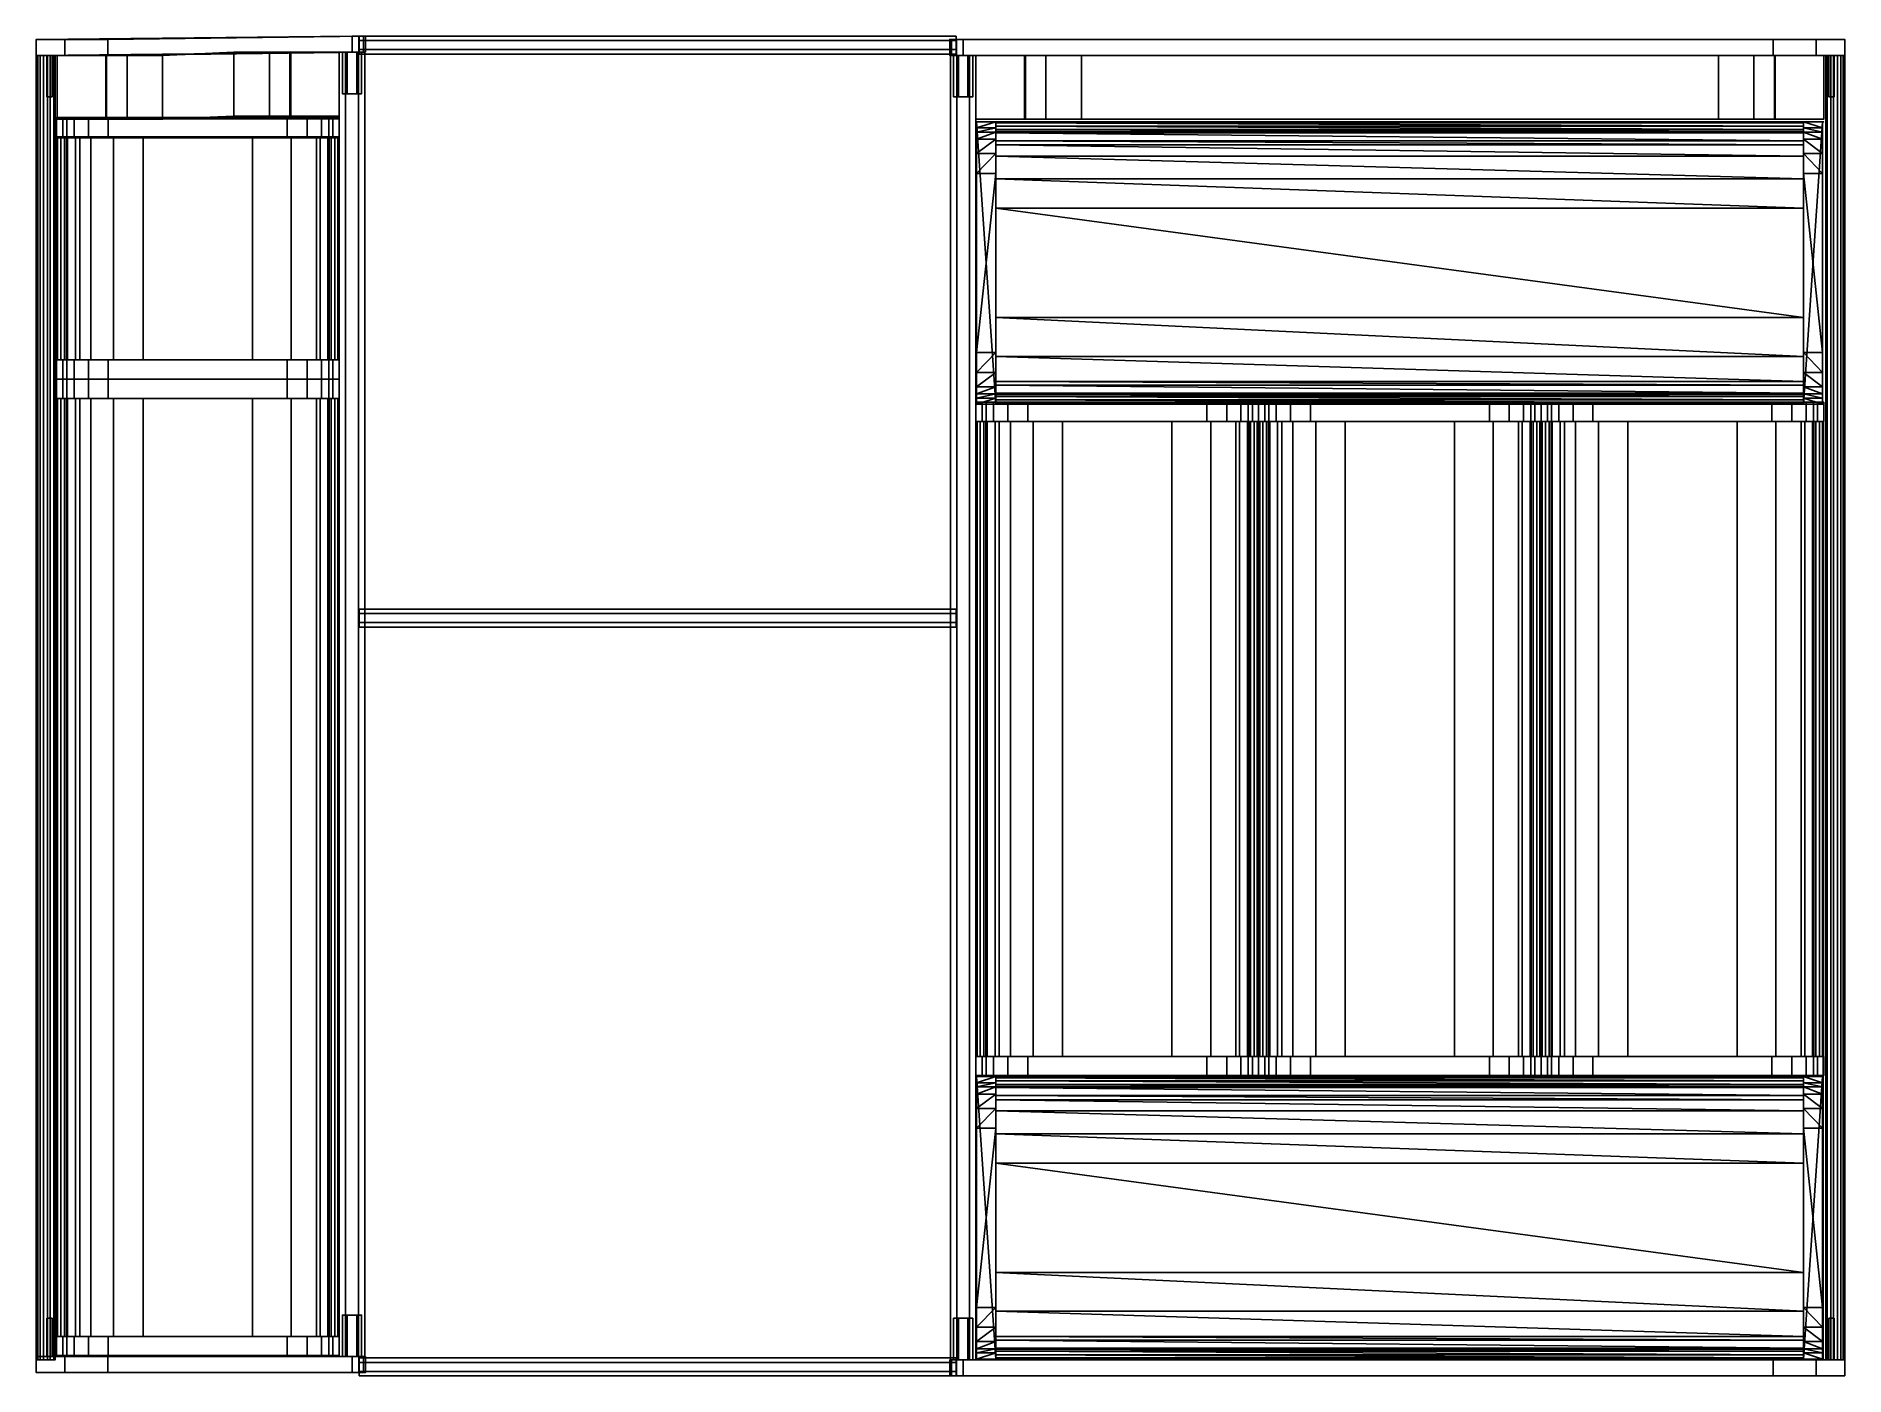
# Model space of a CAD drawing. Extents: x 0 to 566, y -419 to 0.
import ezdxf

# ---------------------------------------------------------------- set-up
doc = ezdxf.new("R2010")
doc.units = 0
doc.layers.get('0').update_dxf_attribs({"linetype": 'CONTINUOUS'})
doc.layers.add('CINZA', color=253, linetype='CONTINUOUS')
doc.layers.add('PRETO', color=253, linetype='CONTINUOUS')

# ---------------------------------------------------------------- blocks, each defined once
blk = doc.blocks.new('DFD')
at = {"layer": 'CINZA'}
for points in [[(266.11, -922.33, 57.09), (13.46, -922.33, 57.09), (266.11, -922.2, 58.08), (266.11, -922.33, 57.09)], [(266.11, -922.2, 58.08), (13.46, -922.33, 57.09), (13.46, -922.2, 58.08), (266.11, -922.2, 58.08)], [(13.46, -922.2, 58.08), (266.11, -922.2, 58.08), (266.11, -922.49, 59.19), (13.46, -922.2, 58.08)], [(13.46, -922.2, 58.08), (266.11, -922.49, 59.19), (13.46, -922.49, 59.19), (13.46, -922.2, 58.08)], [(266.11, -922.49, 59.19), (13.46, -922.49, 59.19), (266.11, -923.48, 59.77), (266.11, -922.49, 59.19)], [(266.11, -923.48, 59.77), (13.46, -922.49, 59.19), (13.46, -923.48, 59.77), (266.11, -923.48, 59.77)], [(266.11, -923.48, 59.77), (13.46, -923.48, 59.77), (266.11, -924.61, 59.91), (266.11, -923.48, 59.77)], [(13.46, -923.48, 59.77), (266.11, -924.61, 59.91), (13.46, -924.61, 59.91), (13.46, -923.48, 59.77)], [(13.46, -924.61, 59.91), (266.11, -924.61, 59.91), (266.11, -925.21, 59.71), (13.46, -924.61, 59.91)], [(13.46, -924.61, 59.91), (266.11, -925.21, 59.71), (13.46, -925.21, 59.71), (13.46, -924.61, 59.91)], [(266.11, -925.21, 59.71), (13.46, -925.21, 59.71), (266.11, -925.6, 59.04), (266.11, -925.21, 59.71)], [(266.11, -925.6, 59.04), (13.46, -925.21, 59.71), (13.46, -925.6, 59.04), (266.11, -925.6, 59.04)], [(266.11, -925.6, 59.04), (13.46, -925.6, 59.04), (266.11, -928.08, 40.79), (266.11, -925.6, 59.04)], [(266.11, -928.08, 40.79), (13.46, -925.6, 59.04), (13.46, -928.08, 40.79), (266.11, -928.08, 40.79)], [(266.11, -928.08, 40.79), (13.46, -928.08, 40.79), (266.11, -929.4, 31.09), (266.11, -928.08, 40.79)], [(266.11, -929.4, 31.09), (13.46, -929.4, 31.09), (266.11, -932.87, 22.27), (266.11, -929.4, 31.09)], [(266.11, -932.87, 22.27), (13.46, -929.4, 31.09), (13.46, -932.87, 22.27), (266.11, -932.87, 22.27)], [(266.11, -932.87, 22.27), (13.46, -932.87, 22.27), (266.11, -940.01, 16.03), (266.11, -932.87, 22.27)], [(266.11, -940.01, 16.03), (13.46, -932.87, 22.27), (13.46, -940.01, 16.03), (266.11, -940.01, 16.03)], [(266.11, -940.01, 16.03), (13.46, -940.01, 16.03), (266.11, -949.22, 13.79), (266.11, -940.01, 16.03)], [(266.11, -949.22, 13.79), (13.46, -940.01, 16.03), (13.46, -949.22, 13.79), (266.11, -949.22, 13.79)], [(266.11, -949.22, 13.79), (13.46, -949.22, 13.79), (266.11, -983.42, 13.79), (266.11, -949.22, 13.79)], [(266.11, -983.42, 13.79), (13.46, -949.22, 13.79), (13.46, -983.42, 13.79), (266.11, -983.42, 13.79)], [(266.11, -983.42, 13.79), (13.46, -983.42, 13.79), (266.11, -995.54, 17.94), (266.11, -983.42, 13.79)], [(266.11, -995.54, 17.94), (13.46, -983.42, 13.79), (13.46, -995.54, 17.94), (266.11, -995.54, 17.94)], [(266.11, -995.54, 17.94), (13.46, -995.54, 17.94), (266.11, -1003.43, 28.02), (266.11, -995.54, 17.94)], [(266.11, -1003.43, 28.02), (13.46, -995.54, 17.94), (13.46, -1003.43, 28.03), (266.11, -1003.43, 28.02)], [(266.11, -1003.43, 28.02), (13.46, -1003.43, 28.03), (266.11, -1004.56, 40.79), (266.11, -1003.43, 28.02)], [(266.11, -1004.56, 40.79), (13.46, -1003.43, 28.03), (13.46, -1004.56, 40.79), (266.11, -1004.56, 40.79)], [(266.11, -1004.56, 40.79), (13.46, -1004.56, 40.79), (266.11, -1007.04, 59.04), (266.11, -1004.56, 40.79)], [(266.11, -1007.04, 59.04), (13.46, -1004.56, 40.79), (13.46, -1007.04, 59.04), (266.11, -1007.04, 59.04)], [(266.11, -1007.04, 59.04), (13.46, -1007.04, 59.04), (266.11, -1007.43, 59.71), (266.11, -1007.04, 59.04)], [(266.11, -1007.43, 59.71), (13.46, -1007.04, 59.04), (13.46, -1007.43, 59.71), (266.11, -1007.43, 59.71)], [(266.11, -1007.43, 59.71), (13.46, -1007.43, 59.71), (266.11, -1008.03, 59.91), (266.11, -1007.43, 59.71)], [(266.11, -1008.03, 59.91), (13.46, -1007.43, 59.71), (13.46, -1008.03, 59.91), (266.11, -1008.03, 59.91)], [(13.46, -1008.03, 59.91), (266.11, -1008.03, 59.91), (266.11, -1009.16, 59.77), (13.46, -1008.03, 59.91)], [(13.46, -1008.03, 59.91), (266.11, -1009.16, 59.77), (13.46, -1009.16, 59.77), (13.46, -1008.03, 59.91)], [(266.11, -1009.16, 59.77), (13.46, -1009.16, 59.77), (266.11, -1010.09, 59.27), (266.11, -1009.16, 59.77)], [(266.11, -1010.09, 59.27), (13.46, -1009.16, 59.77), (13.46, -1010.09, 59.27), (266.11, -1010.09, 59.27)], [(266.11, -1010.09, 59.27), (13.46, -1010.09, 59.27), (266.11, -1010.44, 58.08), (266.11, -1010.09, 59.27)], [(266.11, -1010.44, 58.08), (13.46, -1010.09, 59.27), (13.46, -1010.44, 58.08), (266.11, -1010.44, 58.08)], [(13.46, -1010.44, 58.08), (266.11, -1010.44, 58.08), (266.11, -1010.31, 57.09), (13.46, -1010.44, 58.08)], [(13.46, -1010.44, 58.08), (266.11, -1010.31, 57.09), (13.46, -1010.31, 57.09), (13.46, -1010.44, 58.08)]]:
    blk.add_3dface(points, dxfattribs=at)
at = {"layer": 'PRETO'}
for points in [[(7.46, -1010.52, 54.2), (7.46, -922.12, 54.2), (7.46, -924.06, 40.37), (7.46, -1010.52, 54.2)], [(7.46, -1010.52, 60.3), (7.46, -922.12, 60.3), (7.46, -1010.52, 54.2), (7.46, -1010.52, 60.3)], [(7.46, -1010.52, 54.2), (7.46, -922.12, 60.3), (7.46, -922.12, 54.2), (7.46, -1010.52, 54.2)], [(13.46, -922.12, 60.3), (7.46, -922.12, 60.3), (7.46, -922.12, 54.2), (13.46, -922.12, 60.3)], [(13.46, -922.12, 60.3), (7.46, -922.12, 54.2), (13.46, -922.12, 54.2), (13.46, -922.12, 60.3)], [(7.46, -922.12, 54.2), (13.46, -922.12, 54.2), (7.46, -924.06, 40.37), (7.46, -922.12, 54.2)], [(7.46, -924.06, 40.37), (13.46, -922.12, 54.2), (13.46, -924.06, 40.37), (7.46, -924.06, 40.37)], [(7.46, -1010.52, 60.3), (13.46, -1010.52, 60.3), (7.46, -922.12, 60.3), (7.46, -1010.52, 60.3)], [(7.46, -922.12, 60.3), (13.46, -1010.52, 60.3), (13.46, -922.12, 60.3), (7.46, -922.12, 60.3)], [(13.46, -922.12, 60.3), (7.46, -922.12, 60.3), (7.46, -922.12, 54.2), (13.46, -922.12, 60.3)], [(13.46, -922.12, 60.3), (7.46, -922.12, 54.2), (13.46, -922.12, 54.2), (13.46, -922.12, 60.3)], [(13.46, -922.12, 54.2), (13.46, -1010.52, 54.2), (13.46, -924.06, 40.37), (13.46, -922.12, 54.2)], [(13.46, -922.12, 60.3), (13.46, -1010.52, 60.3), (13.46, -1010.52, 54.2), (13.46, -922.12, 60.3)], [(13.46, -922.12, 60.3), (13.46, -1010.52, 54.2), (13.46, -922.12, 54.2), (13.46, -922.12, 60.3)], [(266.11, -1010.52, 54.2), (266.11, -922.12, 54.2), (266.11, -924.06, 40.37), (266.11, -1010.52, 54.2)], [(266.11, -1010.52, 60.3), (266.11, -922.12, 60.3), (266.11, -1010.52, 54.2), (266.11, -1010.52, 60.3)], [(266.11, -1010.52, 54.2), (266.11, -922.12, 60.3), (266.11, -922.12, 54.2), (266.11, -1010.52, 54.2)], [(266.11, -922.12, 60.3), (272.11, -922.12, 60.3), (272.11, -922.12, 54.2), (266.11, -922.12, 60.3)], [(266.11, -922.12, 60.3), (272.11, -922.12, 54.2), (266.11, -922.12, 54.2), (266.11, -922.12, 60.3)], [(266.11, -922.12, 54.2), (272.11, -922.12, 54.2), (272.11, -924.06, 40.37), (266.11, -922.12, 54.2)], [(266.11, -922.12, 54.2), (272.11, -924.06, 40.37), (266.11, -924.06, 40.37), (266.11, -922.12, 54.2)], [(266.11, -1010.52, 60.3), (272.11, -1010.52, 60.3), (272.11, -922.12, 60.3), (266.11, -1010.52, 60.3)], [(266.11, -1010.52, 60.3), (272.11, -922.12, 60.3), (266.11, -922.12, 60.3), (266.11, -1010.52, 60.3)], [(266.11, -922.12, 60.3), (272.11, -922.12, 60.3), (272.11, -922.12, 54.2), (266.11, -922.12, 60.3)], [(266.11, -922.12, 60.3), (272.11, -922.12, 54.2), (266.11, -922.12, 54.2), (266.11, -922.12, 60.3)], [(272.11, -922.12, 54.2), (272.11, -1010.52, 54.2), (272.11, -924.06, 40.37), (272.11, -922.12, 54.2)], [(272.11, -922.12, 60.3), (272.11, -1010.52, 60.3), (272.11, -1010.52, 54.2), (272.11, -922.12, 60.3)], [(272.11, -922.12, 60.3), (272.11, -1010.52, 54.2), (272.11, -922.12, 54.2), (272.11, -922.12, 60.3)], [(7.46, -1008.58, 40.37), (7.46, -924.06, 40.37), (7.46, -1007.29, 31.2), (7.46, -1008.58, 40.37)], [(7.46, -1007.29, 31.2), (7.46, -924.06, 40.37), (7.46, -925.35, 31.2), (7.46, -1007.29, 31.2)], [(7.46, -1010.52, 54.2), (7.46, -924.06, 40.37), (7.46, -1008.58, 40.37), (7.46, -1010.52, 54.2)], [(7.46, -924.06, 40.37), (13.46, -924.06, 40.37), (7.46, -925.35, 31.2), (7.46, -924.06, 40.37)], [(7.46, -925.35, 31.2), (13.46, -924.06, 40.37), (13.46, -925.35, 31.2), (7.46, -925.35, 31.2)], [(7.46, -925.35, 31.2), (13.46, -925.35, 31.2), (7.46, -927.63, 23.71), (7.46, -925.35, 31.2)], [(7.46, -927.63, 23.71), (13.46, -925.35, 31.2), (13.46, -927.63, 23.71), (7.46, -927.63, 23.71)], [(7.46, -1007.29, 31.2), (7.46, -925.35, 31.2), (7.46, -927.63, 23.71), (7.46, -1007.29, 31.2)], [(7.46, -927.63, 23.71), (13.46, -927.63, 23.71), (7.46, -932.09, 17.28), (7.46, -927.63, 23.71)], [(7.46, -932.09, 17.28), (13.46, -927.63, 23.71), (13.46, -932.09, 17.28), (7.46, -932.09, 17.28)], [(7.46, -1007.29, 31.2), (7.46, -927.63, 23.71), (7.46, -1005.01, 23.71), (7.46, -1007.29, 31.2)], [(7.46, -1005.01, 23.71), (7.46, -927.63, 23.71), (7.46, -932.09, 17.28), (7.46, -1005.01, 23.71)], [(13.46, -924.06, 40.37), (13.46, -1008.58, 40.37), (13.46, -1007.29, 31.2), (13.46, -924.06, 40.37)], [(13.46, -924.06, 40.37), (13.46, -1007.29, 31.2), (13.46, -925.35, 31.2), (13.46, -924.06, 40.37)], [(13.46, -924.06, 40.37), (13.46, -1010.52, 54.2), (13.46, -1008.58, 40.37), (13.46, -924.06, 40.37)], [(13.46, -925.35, 31.2), (13.46, -1007.29, 31.2), (13.46, -927.63, 23.71), (13.46, -925.35, 31.2)], [(13.46, -927.63, 23.71), (13.46, -1007.29, 31.2), (13.46, -1005.01, 23.71), (13.46, -927.63, 23.71)], [(13.46, -927.63, 23.71), (13.46, -1005.01, 23.71), (13.46, -932.09, 17.28), (13.46, -927.63, 23.71)], [(266.11, -1008.58, 40.37), (266.11, -924.06, 40.37), (266.11, -1007.29, 31.2), (266.11, -1008.58, 40.37)], [(266.11, -1007.29, 31.2), (266.11, -924.06, 40.37), (266.11, -925.35, 31.2), (266.11, -1007.29, 31.2)], [(266.11, -1010.52, 54.2), (266.11, -924.06, 40.37), (266.11, -1008.58, 40.37), (266.11, -1010.52, 54.2)], [(266.11, -924.06, 40.37), (272.11, -924.06, 40.37), (272.11, -925.35, 31.2), (266.11, -924.06, 40.37)], [(266.11, -924.06, 40.37), (272.11, -925.35, 31.2), (266.11, -925.35, 31.2), (266.11, -924.06, 40.37)], [(266.11, -925.35, 31.2), (272.11, -925.35, 31.2), (272.11, -927.63, 23.71), (266.11, -925.35, 31.2)], [(266.11, -925.35, 31.2), (272.11, -927.63, 23.71), (266.11, -927.63, 23.71), (266.11, -925.35, 31.2)], [(266.11, -1007.29, 31.2), (266.11, -925.35, 31.2), (266.11, -927.63, 23.71), (266.11, -1007.29, 31.2)], [(266.11, -927.63, 23.71), (272.11, -927.63, 23.71), (272.11, -932.09, 17.28), (266.11, -927.63, 23.71)], [(266.11, -927.63, 23.71), (272.11, -932.09, 17.28), (266.11, -932.09, 17.28), (266.11, -927.63, 23.71)], [(266.11, -1007.29, 31.2), (266.11, -927.63, 23.71), (266.11, -1005.01, 23.71), (266.11, -1007.29, 31.2)], [(266.11, -1005.01, 23.71), (266.11, -927.63, 23.71), (266.11, -932.09, 17.28), (266.11, -1005.01, 23.71)], [(272.11, -924.06, 40.37), (272.11, -1008.58, 40.37), (272.11, -1007.29, 31.2), (272.11, -924.06, 40.37)], [(272.11, -924.06, 40.37), (272.11, -1007.29, 31.2), (272.11, -925.35, 31.2), (272.11, -924.06, 40.37)], [(272.11, -924.06, 40.37), (272.11, -1010.52, 54.2), (272.11, -1008.58, 40.37), (272.11, -924.06, 40.37)], [(272.11, -925.35, 31.2), (272.11, -1007.29, 31.2), (272.11, -927.63, 23.71), (272.11, -925.35, 31.2)], [(272.11, -927.63, 23.71), (272.11, -1007.29, 31.2), (272.11, -1005.01, 23.71), (272.11, -927.63, 23.71)], [(272.11, -927.63, 23.71), (272.11, -1005.01, 23.71), (272.11, -932.09, 17.28), (272.11, -927.63, 23.71)], [(7.46, -932.09, 17.28), (13.46, -932.09, 17.28), (7.46, -938.32, 12.54), (7.46, -932.09, 17.28)], [(7.46, -938.32, 12.54), (13.46, -932.09, 17.28), (13.46, -938.32, 12.54), (7.46, -938.32, 12.54)], [(7.46, -1005.01, 23.71), (7.46, -932.09, 17.28), (7.46, -1000.55, 17.28), (7.46, -1005.01, 23.71)], [(7.46, -1000.55, 17.28), (7.46, -932.09, 17.28), (7.46, -938.32, 12.54), (7.46, -1000.55, 17.28)], [(13.46, -932.09, 17.28), (13.46, -1005.01, 23.71), (13.46, -1000.55, 17.28), (13.46, -932.09, 17.28)], [(13.46, -932.09, 17.28), (13.46, -1000.55, 17.28), (13.46, -938.32, 12.54), (13.46, -932.09, 17.28)], [(266.11, -932.09, 17.28), (272.11, -932.09, 17.28), (272.11, -938.32, 12.54), (266.11, -932.09, 17.28)], [(266.11, -932.09, 17.28), (272.11, -938.32, 12.54), (266.11, -938.32, 12.54), (266.11, -932.09, 17.28)], [(266.11, -1005.01, 23.71), (266.11, -932.09, 17.28), (266.11, -1000.55, 17.28), (266.11, -1005.01, 23.71)], [(266.11, -1000.55, 17.28), (266.11, -932.09, 17.28), (266.11, -938.32, 12.54), (266.11, -1000.55, 17.28)], [(272.11, -932.09, 17.28), (272.11, -1005.01, 23.71), (272.11, -1000.55, 17.28), (272.11, -932.09, 17.28)], [(272.11, -932.09, 17.28), (272.11, -1000.55, 17.28), (272.11, -938.32, 12.54), (272.11, -932.09, 17.28)], [(7.46, -938.32, 12.54), (13.46, -938.32, 12.54), (7.46, -994.32, 12.54), (7.46, -938.32, 12.54)], [(7.46, -994.32, 12.54), (13.46, -938.32, 12.54), (13.46, -994.32, 12.54), (7.46, -994.32, 12.54)], [(7.46, -1000.55, 17.28), (7.46, -938.32, 12.54), (7.46, -994.32, 12.54), (7.46, -1000.55, 17.28)], [(13.46, -938.32, 12.54), (13.46, -1000.55, 17.28), (13.46, -994.32, 12.54), (13.46, -938.32, 12.54)], [(266.11, -938.32, 12.54), (272.11, -938.32, 12.54), (272.11, -994.32, 12.54), (266.11, -938.32, 12.54)], [(266.11, -938.32, 12.54), (272.11, -994.32, 12.54), (266.11, -994.32, 12.54), (266.11, -938.32, 12.54)], [(266.11, -1000.55, 17.28), (266.11, -938.32, 12.54), (266.11, -994.32, 12.54), (266.11, -1000.55, 17.28)], [(272.11, -938.32, 12.54), (272.11, -1000.55, 17.28), (272.11, -994.32, 12.54), (272.11, -938.32, 12.54)], [(7.46, -994.32, 12.54), (13.46, -994.32, 12.54), (7.46, -1000.55, 17.28), (7.46, -994.32, 12.54)], [(7.46, -1000.55, 17.28), (13.46, -994.32, 12.54), (13.46, -1000.55, 17.28), (7.46, -1000.55, 17.28)], [(266.11, -994.32, 12.54), (272.11, -994.32, 12.54), (272.11, -1000.55, 17.28), (266.11, -994.32, 12.54)], [(266.11, -994.32, 12.54), (272.11, -1000.55, 17.28), (266.11, -1000.55, 17.28), (266.11, -994.32, 12.54)], [(7.46, -1000.55, 17.28), (13.46, -1000.55, 17.28), (7.46, -1005.01, 23.71), (7.46, -1000.55, 17.28)], [(7.46, -1005.01, 23.71), (13.46, -1000.55, 17.28), (13.46, -1005.01, 23.71), (7.46, -1005.01, 23.71)], [(266.11, -1000.55, 17.28), (272.11, -1000.55, 17.28), (272.11, -1005.01, 23.71), (266.11, -1000.55, 17.28)], [(266.11, -1000.55, 17.28), (272.11, -1005.01, 23.71), (266.11, -1005.01, 23.71), (266.11, -1000.55, 17.28)], [(7.46, -1004.52, 54.2), (7.46, -1010.52, 54.2), (7.46, -1010.52, 60.3), (7.46, -1004.52, 54.2)], [(7.46, -1004.52, 54.2), (7.46, -1010.52, 60.3), (7.46, -1004.52, 60.3), (7.46, -1004.52, 54.2)], [(7.46, -1005.01, 23.71), (13.46, -1005.01, 23.71), (7.46, -1007.29, 31.2), (7.46, -1005.01, 23.71)], [(7.46, -1007.29, 31.2), (13.46, -1005.01, 23.71), (13.46, -1007.29, 31.2), (7.46, -1007.29, 31.2)], [(266.11, -1005.01, 23.71), (272.11, -1005.01, 23.71), (272.11, -1007.29, 31.2), (266.11, -1005.01, 23.71)], [(266.11, -1005.01, 23.71), (272.11, -1007.29, 31.2), (266.11, -1007.29, 31.2), (266.11, -1005.01, 23.71)], [(13.46, -1007.29, 31.2), (7.46, -1007.29, 31.2), (7.46, -1008.58, 40.37), (13.46, -1007.29, 31.2)], [(13.46, -1007.29, 31.2), (7.46, -1008.58, 40.37), (13.46, -1008.58, 40.37), (13.46, -1007.29, 31.2)], [(13.46, -1008.58, 40.37), (7.46, -1008.58, 40.37), (7.46, -1010.52, 54.2), (13.46, -1008.58, 40.37)], [(13.46, -1008.58, 40.37), (7.46, -1010.52, 54.2), (13.46, -1010.52, 54.2), (13.46, -1008.58, 40.37)], [(13.46, -1010.52, 54.2), (7.46, -1010.52, 54.2), (7.46, -1010.52, 60.3), (13.46, -1010.52, 54.2)], [(13.46, -1010.52, 54.2), (7.46, -1010.52, 60.3), (13.46, -1010.52, 60.3), (13.46, -1010.52, 54.2)], [(266.11, -1007.29, 31.2), (272.11, -1007.29, 31.2), (272.11, -1008.58, 40.37), (266.11, -1007.29, 31.2)], [(266.11, -1007.29, 31.2), (272.11, -1008.58, 40.37), (266.11, -1008.58, 40.37), (266.11, -1007.29, 31.2)], [(266.11, -1008.58, 40.37), (272.11, -1008.58, 40.37), (272.11, -1010.52, 54.2), (266.11, -1008.58, 40.37)], [(266.11, -1008.58, 40.37), (272.11, -1010.52, 54.2), (266.11, -1010.52, 54.2), (266.11, -1008.58, 40.37)], [(266.11, -1010.52, 54.2), (272.11, -1010.52, 54.2), (272.11, -1010.52, 60.3), (266.11, -1010.52, 54.2)], [(266.11, -1010.52, 54.2), (272.11, -1010.52, 60.3), (266.11, -1010.52, 60.3), (266.11, -1010.52, 54.2)]]:
    blk.add_3dface(points, dxfattribs=at)

msp = doc.modelspace()

# ---------------------------------------------------------------- linework, layer by layer
at = {"layer": 'PRETO'}
for points in [[(103, 0, 60), (103, 0), (22.44, -1), (8.94, -1, 13.5)], [(103, -5, 60), (103, -5), (22.44, -6), (8.94, -6, 13.5)], [(285.8, -1, 60), (285.8, -1), (543.36, -1), (556.86, -1, 13.5)], [(285.8, -6, 60), (285.8, -6), (543.36, -6), (556.86, -6, 13.5)], [(6.4, -25.8, 54.2), (94.8, -25.8, 54.2), (92.86, -25.8, 40.37), (8.34, -25.8, 40.37)], [(94.8, -25.8, 60.3), (6.4, -25.8, 60.3), (6.4, -25.8, 54.2), (94.8, -25.8, 54.2)], [(92.86, -25.8, 40.37), (8.34, -25.8, 40.37), (9.63, -25.8, 31.2), (91.57, -25.8, 31.2)], [(294, -26.8, 60.3), (382.4, -26.8, 60.3), (382.4, -26.8, 54.2), (294, -26.8, 54.2)], [(382.4, -26.8, 54.2), (294, -26.8, 54.2), (295.94, -26.8, 40.37), (380.46, -26.8, 40.37)], [(295.94, -26.8, 40.37), (380.46, -26.8, 40.37), (379.17, -26.8, 31.2), (297.23, -26.8, 31.2)], [(470.8, -26.8, 54.2), (382.4, -26.8, 54.2), (384.34, -26.8, 40.37), (468.86, -26.8, 40.37)], [(382.4, -26.8, 60.3), (470.8, -26.8, 60.3), (470.8, -26.8, 54.2), (382.4, -26.8, 54.2)], [(384.34, -26.8, 40.37), (468.86, -26.8, 40.37), (467.57, -26.8, 31.2), (385.63, -26.8, 31.2)], [(559.2, -26.8, 54.2), (470.8, -26.8, 54.2), (472.74, -26.8, 40.37), (557.26, -26.8, 40.37)], [(470.8, -26.8, 60.3), (559.2, -26.8, 60.3), (559.2, -26.8, 54.2), (470.8, -26.8, 54.2)], [(472.74, -26.8, 40.37), (557.26, -26.8, 40.37), (555.97, -26.8, 31.2), (474.03, -26.8, 31.2)], [(94.75, -31.48, 54.2), (6.35, -31.48, 54.2), (8.29, -31.48, 40.37), (92.81, -31.48, 40.37)], [(6.35, -31.48, 60.3), (94.75, -31.48, 60.3), (94.75, -31.48, 54.2), (6.35, -31.48, 54.2)], [(6.4, -31.8, 54.2), (94.8, -31.8, 54.2), (92.86, -31.8, 40.37), (8.34, -31.8, 40.37)], [(94.8, -31.8, 60.3), (6.4, -31.8, 60.3), (6.4, -31.8, 54.2), (94.8, -31.8, 54.2)], [(8.29, -31.48, 40.37), (92.81, -31.48, 40.37), (91.52, -31.48, 31.2), (9.58, -31.48, 31.2)], [(92.86, -31.8, 40.37), (8.34, -31.8, 40.37), (9.63, -31.8, 31.2), (91.57, -31.8, 31.2)], [(94.75, -101.28, 54.2), (6.35, -101.28, 54.2), (8.29, -101.28, 40.37), (92.81, -101.28, 40.37)], [(6.35, -101.28, 60.3), (94.75, -101.28, 60.3), (94.75, -101.28, 54.2), (6.35, -101.28, 54.2)], [(8.29, -101.28, 40.37), (92.81, -101.28, 40.37), (91.52, -101.28, 31.2), (9.58, -101.28, 31.2)], [(94.75, -107.28, 54.2), (6.35, -107.28, 54.2), (8.29, -107.28, 40.37), (92.81, -107.28, 40.37)], [(94.75, -107.28, 54.2), (6.35, -107.28, 54.2), (8.29, -107.28, 40.37), (92.81, -107.28, 40.37)], [(6.35, -107.28, 60.3), (94.75, -107.28, 60.3), (94.75, -107.28, 54.2), (6.35, -107.28, 54.2)], [(6.35, -107.28, 60.3), (94.75, -107.28, 60.3), (94.75, -107.28, 54.2), (6.35, -107.28, 54.2)], [(8.29, -107.28, 40.37), (92.81, -107.28, 40.37), (91.52, -107.28, 31.2), (9.58, -107.28, 31.2)], [(8.29, -107.28, 40.37), (92.81, -107.28, 40.37), (91.52, -107.28, 31.2), (9.58, -107.28, 31.2)], [(94.75, -113.28, 54.2), (6.35, -113.28, 54.2), (8.29, -113.28, 40.37), (92.81, -113.28, 40.37)], [(6.35, -113.28, 60.3), (94.75, -113.28, 60.3), (94.75, -113.28, 54.2), (6.35, -113.28, 54.2)], [(8.29, -113.28, 40.37), (92.81, -113.28, 40.37), (91.52, -113.28, 31.2), (9.58, -113.28, 31.2)], [(294, -120.49, 60.3), (382.4, -120.49, 60.3), (382.4, -120.49, 54.2), (294, -120.49, 54.2)], [(382.4, -120.49, 54.2), (294, -120.49, 54.2), (295.94, -120.49, 40.37), (380.46, -120.49, 40.37)], [(295.94, -120.49, 40.37), (380.46, -120.49, 40.37), (379.17, -120.49, 31.2), (297.23, -120.49, 31.2)], [(470.8, -120.49, 54.2), (382.4, -120.49, 54.2), (384.34, -120.49, 40.37), (468.86, -120.49, 40.37)], [(382.4, -120.49, 60.3), (470.8, -120.49, 60.3), (470.8, -120.49, 54.2), (382.4, -120.49, 54.2)], [(384.34, -120.49, 40.37), (468.86, -120.49, 40.37), (467.57, -120.49, 31.2), (385.63, -120.49, 31.2)], [(559.2, -120.49, 54.2), (470.8, -120.49, 54.2), (472.74, -120.49, 40.37), (557.26, -120.49, 40.37)], [(470.8, -120.49, 60.3), (559.2, -120.49, 60.3), (559.2, -120.49, 54.2), (470.8, -120.49, 54.2)], [(472.74, -120.49, 40.37), (557.26, -120.49, 40.37), (555.97, -120.49, 31.2), (474.03, -120.49, 31.2)], [(559, -325.6, 60.3), (559, -237.2, 60.3), (559, -237.2, 54.2), (559, -325.6, 54.2)], [(559, -237.2, 54.2), (559, -325.6, 54.2), (559, -323.66, 40.37), (559, -239.14, 40.37)], [(559, -323.66, 40.37), (559, -239.14, 40.37), (559, -240.43, 31.2), (559, -322.37, 31.2)], [(294, -319.09, 60.3), (382.4, -319.09, 60.3), (382.4, -319.09, 54.2), (294, -319.09, 54.2)], [(382.4, -319.09, 54.2), (294, -319.09, 54.2), (295.94, -319.09, 40.37), (380.46, -319.09, 40.37)], [(295.94, -319.09, 40.37), (380.46, -319.09, 40.37), (379.17, -319.09, 31.2), (297.23, -319.09, 31.2)], [(470.8, -319.09, 54.2), (382.4, -319.09, 54.2), (384.34, -319.09, 40.37), (468.86, -319.09, 40.37)], [(382.4, -319.09, 60.3), (470.8, -319.09, 60.3), (470.8, -319.09, 54.2), (382.4, -319.09, 54.2)], [(384.34, -319.09, 40.37), (468.86, -319.09, 40.37), (467.57, -319.09, 31.2), (385.63, -319.09, 31.2)], [(559.2, -319.09, 54.2), (470.8, -319.09, 54.2), (472.74, -319.09, 40.37), (557.26, -319.09, 40.37)], [(470.8, -319.09, 60.3), (559.2, -319.09, 60.3), (559.2, -319.09, 54.2), (470.8, -319.09, 54.2)], [(472.74, -319.09, 40.37), (557.26, -319.09, 40.37), (555.97, -319.09, 31.2), (474.03, -319.09, 31.2)], [(294, -325.09, 60.3), (382.4, -325.09, 60.3), (382.4, -325.09, 54.2), (294, -325.09, 54.2)], [(382.4, -325.09, 54.2), (294, -325.09, 54.2), (295.94, -325.09, 40.37), (380.46, -325.09, 40.37)], [(294, -325.09, 60.3), (382.4, -325.09, 60.3), (382.4, -325.09, 54.2), (294, -325.09, 54.2)], [(382.4, -325.09, 54.2), (294, -325.09, 54.2), (295.94, -325.09, 40.37), (380.46, -325.09, 40.37)], [(295.94, -325.09, 40.37), (380.46, -325.09, 40.37), (379.17, -325.09, 31.2), (297.23, -325.09, 31.2)], [(295.94, -325.09, 40.37), (380.46, -325.09, 40.37), (379.17, -325.09, 31.2), (297.23, -325.09, 31.2)], [(470.8, -325.09, 54.2), (382.4, -325.09, 54.2), (384.34, -325.09, 40.37), (468.86, -325.09, 40.37)], [(382.4, -325.09, 60.3), (470.8, -325.09, 60.3), (470.8, -325.09, 54.2), (382.4, -325.09, 54.2)], [(384.34, -325.09, 40.37), (468.86, -325.09, 40.37), (467.57, -325.09, 31.2), (385.63, -325.09, 31.2)], [(559.2, -325.09, 54.2), (470.8, -325.09, 54.2), (472.74, -325.09, 40.37), (557.26, -325.09, 40.37)], [(470.8, -325.09, 60.3), (559.2, -325.09, 60.3), (559.2, -325.09, 54.2), (470.8, -325.09, 54.2)], [(472.74, -325.09, 40.37), (557.26, -325.09, 40.37), (555.97, -325.09, 31.2), (474.03, -325.09, 31.2)], [(559, -414, 54.2), (559, -325.6, 54.2), (559, -327.54, 40.37), (559, -412.06, 40.37)], [(559, -325.6, 60.3), (559, -414, 60.3), (559, -414, 54.2), (559, -325.6, 54.2)], [(559, -327.54, 40.37), (559, -412.06, 40.37), (559, -410.77, 31.2), (559, -328.83, 31.2)], [(6.4, -413, 54.2), (94.8, -413, 54.2), (92.86, -413, 40.37), (8.34, -413, 40.37)], [(94.8, -413, 60.3), (6.4, -413, 60.3), (6.4, -413, 54.2), (94.8, -413, 54.2)], [(92.86, -413, 40.37), (8.34, -413, 40.37), (9.63, -413, 31.2), (91.57, -413, 31.2)], [(103, -413, 60), (103, -413), (22.44, -413), (8.94, -413, 13.5)], [(103, -418, 60), (103, -418), (22.44, -418), (8.94, -418, 13.5)], [(285.8, -414, 60), (285.8, -414), (543.36, -414), (556.86, -414, 13.5)], [(294, -414, 60.3), (382.4, -414, 60.3), (382.4, -414, 54.2), (294, -414, 54.2)], [(382.4, -414, 54.2), (294, -414, 54.2), (295.94, -414, 40.37), (380.46, -414, 40.37)], [(295.94, -414, 40.37), (380.46, -414, 40.37), (379.17, -414, 31.2), (297.23, -414, 31.2)], [(285.8, -419, 60), (285.8, -419), (543.36, -419), (556.86, -419, 13.5)]]:
    msp.add_3dface(points, dxfattribs=at)

# ---------------------------------------------------------------- block references
at = {"linetype": 'CONTINUOUS'}
for p in [(286.75, 895.38), (286.75, 596.74)]:
    msp.add_blockref('DFD', p, dxfattribs=at)

# ---------------------------------------------------------------- meshes
at = {"layer": 'CINZA'}
mesh = msp.add_polymesh((2, 6), dxfattribs=at)
for k, corner in enumerate([(94.8, -5), (94.8, -5, 60), (96.8, -5, 63.46), (100.8, -5, 63.46), (102.8, -5, 60), (102.8, -5), (94.8, -413), (94.8, -413, 60), (96.8, -413, 63.46), (100.8, -413, 63.46), (102.8, -413, 60), (102.8, -413)]):
    mesh.set_mesh_vertex(divmod(k, 6), corner)
mesh = msp.add_polymesh((2, 12), dxfattribs=at)
for k, corner in enumerate([(5.9, -6, 42.75), (5.9, -6, 61.18), (5.49, -6, 62.4), (4.42, -6, 63.11), (1.3, -6, 63.9), (0.51, -6, 63.63), (0, -6, 62.6), (0.41, -6, 59.9), (2.3, -6, 60.2), (2.3, -6, 46.9), (3.5, -6, 46.9), (3.5, -6, 40.9), (5.9, -414, 42.75), (5.9, -414, 61.18), (5.49, -414, 62.4), (4.42, -414, 63.11), (1.3, -414, 63.9), (0.51, -414, 63.63), (0, -414, 62.6), (0.41, -414, 59.9), (2.3, -414, 60.2), (2.3, -414, 46.9), (3.5, -414, 46.9), (3.5, -414, 40.9)]):
    mesh.set_mesh_vertex(divmod(k, 12), corner)
mesh = msp.add_polymesh((2, 6), dxfattribs=at)
for k, corner in enumerate([(294, -6), (294, -6, 60), (292, -6, 63.46), (288, -6, 63.46), (286, -6, 60), (286, -6), (294, -414), (294, -414, 60), (292, -414, 63.46), (288, -414, 63.46), (286, -414, 60), (286, -414)]):
    mesh.set_mesh_vertex(divmod(k, 6), corner)
mesh = msp.add_polymesh((2, 12), dxfattribs=at)
for k, corner in enumerate([(559.9, -6, 42.75), (559.9, -6, 61.18), (560.31, -6, 62.4), (561.38, -6, 63.11), (564.5, -6, 63.9), (565.29, -6, 63.63), (565.8, -6, 62.6), (565.39, -6, 59.9), (563.5, -6, 60.2), (563.5, -6, 46.9), (562.3, -6, 46.9), (562.3, -6, 40.9), (559.9, -414, 42.75), (559.9, -414, 61.18), (560.31, -414, 62.4), (561.38, -414, 63.11), (564.5, -414, 63.9), (565.29, -414, 63.63), (565.8, -414, 62.6), (565.39, -414, 59.9), (563.5, -414, 60.2), (563.5, -414, 46.9), (562.3, -414, 46.9), (562.3, -414, 40.9)]):
    mesh.set_mesh_vertex(divmod(k, 12), corner)
mesh = msp.add_polymesh((2, 23), dxfattribs=at)
for k, corner in enumerate([(6.56, -101.28, 57.09), (6.43, -101.28, 58.08), (6.72, -101.28, 59.19), (7.71, -101.28, 59.77), (8.84, -101.28, 59.91), (9.44, -101.28, 59.71), (9.83, -101.28, 59.04), (12.31, -101.28, 40.79), (13.63, -101.28, 31.09), (17.1, -101.28, 22.27), (24.24, -101.28, 16.03), (33.45, -101.28, 13.79), (67.65, -101.28, 13.79), (79.77, -101.28, 17.94), (87.66, -101.28, 28.02), (88.79, -101.28, 40.79), (91.27, -101.28, 59.04), (91.66, -101.28, 59.71), (92.26, -101.28, 59.91), (93.39, -101.28, 59.77), (94.32, -101.28, 59.27), (94.67, -101.28, 58.08), (94.54, -101.28, 57.09), (6.56, -31.48, 57.09), (6.43, -31.48, 58.08), (6.72, -31.48, 59.19), (7.71, -31.48, 59.77), (8.84, -31.48, 59.91), (9.44, -31.48, 59.71), (9.83, -31.48, 59.04), (12.31, -31.48, 40.79), (13.63, -31.48, 31.09), (17.1, -31.48, 22.27), (24.24, -31.48, 16.03), (33.45, -31.48, 13.79), (67.65, -31.48, 13.79), (79.77, -31.48, 17.94), (87.66, -31.48, 28.03), (88.79, -31.48, 40.79), (91.27, -31.48, 59.04), (91.66, -31.48, 59.71), (92.26, -31.48, 59.91), (93.39, -31.48, 59.77), (94.32, -31.48, 59.27), (94.67, -31.48, 58.08), (94.54, -31.48, 57.09)]):
    mesh.set_mesh_vertex(divmod(k, 23), corner)
mesh = msp.add_polymesh((2, 23), dxfattribs=at)
for k, corner in enumerate([(6.56, -406.68, 57.09), (6.43, -406.68, 58.08), (6.72, -406.68, 59.19), (7.71, -406.68, 59.77), (8.84, -406.68, 59.91), (9.44, -406.68, 59.71), (9.83, -406.68, 59.04), (12.31, -406.68, 40.79), (13.63, -406.68, 31.09), (17.1, -406.68, 22.27), (24.24, -406.68, 16.03), (33.45, -406.68, 13.79), (67.65, -406.68, 13.79), (79.77, -406.68, 17.94), (87.66, -406.68, 28.02), (88.79, -406.68, 40.79), (91.27, -406.68, 59.04), (91.66, -406.68, 59.71), (92.26, -406.68, 59.91), (93.39, -406.68, 59.77), (94.32, -406.68, 59.27), (94.67, -406.68, 58.08), (94.54, -406.68, 57.09), (6.56, -113.28, 57.09), (6.43, -113.28, 58.08), (6.72, -113.28, 59.19), (7.71, -113.28, 59.77), (8.84, -113.28, 59.91), (9.44, -113.28, 59.71), (9.83, -113.28, 59.04), (12.31, -113.28, 40.79), (13.63, -113.28, 31.09), (17.1, -113.28, 22.27), (24.24, -113.28, 16.03), (33.45, -113.28, 13.79), (67.65, -113.28, 13.79), (79.77, -113.28, 17.94), (87.66, -113.28, 28.03), (88.79, -113.28, 40.79), (91.27, -113.28, 59.04), (91.66, -113.28, 59.71), (92.26, -113.28, 59.91), (93.39, -113.28, 59.77), (94.32, -113.28, 59.27), (94.67, -113.28, 58.08), (94.54, -113.28, 57.09)]):
    mesh.set_mesh_vertex(divmod(k, 23), corner)
mesh = msp.add_polymesh((2, 23), dxfattribs=at)
for k, corner in enumerate([(294.21, -120.49, 57.09), (294.08, -120.49, 58.08), (294.37, -120.49, 59.19), (295.36, -120.49, 59.77), (296.49, -120.49, 59.91), (297.09, -120.49, 59.71), (297.48, -120.49, 59.04), (299.96, -120.49, 40.79), (301.28, -120.49, 31.09), (304.75, -120.49, 22.27), (311.89, -120.49, 16.03), (321.1, -120.49, 13.79), (355.3, -120.49, 13.79), (367.42, -120.49, 17.94), (375.31, -120.49, 28.02), (376.44, -120.49, 40.79), (378.92, -120.49, 59.04), (379.31, -120.49, 59.71), (379.91, -120.49, 59.91), (381.04, -120.49, 59.77), (381.97, -120.49, 59.27), (382.32, -120.49, 58.08), (382.19, -120.49, 57.09), (294.21, -319.09, 57.09), (294.08, -319.09, 58.08), (294.37, -319.09, 59.19), (295.36, -319.09, 59.77), (296.49, -319.09, 59.91), (297.09, -319.09, 59.71), (297.48, -319.09, 59.04), (299.96, -319.09, 40.79), (301.28, -319.09, 31.09), (304.75, -319.09, 22.27), (311.89, -319.09, 16.03), (321.1, -319.09, 13.79), (355.3, -319.09, 13.79), (367.42, -319.09, 17.94), (375.31, -319.09, 28.03), (376.44, -319.09, 40.79), (378.92, -319.09, 59.04), (379.31, -319.09, 59.71), (379.91, -319.09, 59.91), (381.04, -319.09, 59.77), (381.97, -319.09, 59.27), (382.32, -319.09, 58.08), (382.19, -319.09, 57.09)]):
    mesh.set_mesh_vertex(divmod(k, 23), corner)
mesh = msp.add_polymesh((2, 23), dxfattribs=at)
for k, corner in enumerate([(382.61, -120.49, 57.09), (382.48, -120.49, 58.08), (382.77, -120.49, 59.19), (383.76, -120.49, 59.77), (384.89, -120.49, 59.91), (385.49, -120.49, 59.71), (385.88, -120.49, 59.04), (388.36, -120.49, 40.79), (389.68, -120.49, 31.09), (393.15, -120.49, 22.27), (400.29, -120.49, 16.03), (409.5, -120.49, 13.79), (443.7, -120.49, 13.79), (455.82, -120.49, 17.94), (463.71, -120.49, 28.02), (464.84, -120.49, 40.79), (467.32, -120.49, 59.04), (467.71, -120.49, 59.71), (468.31, -120.49, 59.91), (469.44, -120.49, 59.77), (470.37, -120.49, 59.27), (470.72, -120.49, 58.08), (470.59, -120.49, 57.09), (382.61, -319.09, 57.09), (382.48, -319.09, 58.08), (382.77, -319.09, 59.19), (383.76, -319.09, 59.77), (384.89, -319.09, 59.91), (385.49, -319.09, 59.71), (385.88, -319.09, 59.04), (388.36, -319.09, 40.79), (389.68, -319.09, 31.09), (393.15, -319.09, 22.27), (400.29, -319.09, 16.03), (409.5, -319.09, 13.79), (443.7, -319.09, 13.79), (455.82, -319.09, 17.94), (463.71, -319.09, 28.03), (464.84, -319.09, 40.79), (467.32, -319.09, 59.04), (467.71, -319.09, 59.71), (468.31, -319.09, 59.91), (469.44, -319.09, 59.77), (470.37, -319.09, 59.27), (470.72, -319.09, 58.08), (470.59, -319.09, 57.09)]):
    mesh.set_mesh_vertex(divmod(k, 23), corner)
mesh = msp.add_polymesh((2, 23), dxfattribs=at)
for k, corner in enumerate([(471.01, -120.49, 57.09), (470.88, -120.49, 58.08), (471.17, -120.49, 59.19), (472.16, -120.49, 59.77), (473.29, -120.49, 59.91), (473.89, -120.49, 59.71), (474.28, -120.49, 59.04), (476.76, -120.49, 40.79), (478.08, -120.49, 31.09), (481.55, -120.49, 22.27), (488.69, -120.49, 16.03), (497.9, -120.49, 13.79), (532.1, -120.49, 13.79), (544.22, -120.49, 17.94), (552.11, -120.49, 28.02), (553.24, -120.49, 40.79), (555.72, -120.49, 59.04), (556.11, -120.49, 59.71), (556.71, -120.49, 59.91), (557.84, -120.49, 59.77), (558.77, -120.49, 59.27), (559.12, -120.49, 58.08), (558.99, -120.49, 57.09), (471.01, -319.09, 57.09), (470.88, -319.09, 58.08), (471.17, -319.09, 59.19), (472.16, -319.09, 59.77), (473.29, -319.09, 59.91), (473.89, -319.09, 59.71), (474.28, -319.09, 59.04), (476.76, -319.09, 40.79), (478.08, -319.09, 31.09), (481.55, -319.09, 22.27), (488.69, -319.09, 16.03), (497.9, -319.09, 13.79), (532.1, -319.09, 13.79), (544.22, -319.09, 17.94), (552.11, -319.09, 28.03), (553.24, -319.09, 40.79), (555.72, -319.09, 59.04), (556.11, -319.09, 59.71), (556.71, -319.09, 59.91), (557.84, -319.09, 59.77), (558.77, -319.09, 59.27), (559.12, -319.09, 58.08), (558.99, -319.09, 57.09)]):
    mesh.set_mesh_vertex(divmod(k, 23), corner)
at = {"layer": 'PRETO'}
mesh = msp.add_polymesh((2, 9), dxfattribs=at)
for k, corner in enumerate([(8.94, -6, 13.5), (0, -6, 64.2), (98.8, -5, 64.2), (100.9, -5, 63.64), (102.44, -5, 62.1), (103, -5, 60), (103, -5), (22.44, -6), (8.94, -6, 13.5), (8.94, -1, 13.5), (0, -1, 64.2), (98.8, 0, 64.2), (100.9, 0, 63.64), (102.44, 0, 62.1), (103, 0, 60), (103, 0), (22.44, -1), (8.94, -1, 13.5)]):
    mesh.set_mesh_vertex(divmod(k, 9), corner)
mesh = msp.add_polymesh((2, 4), dxfattribs=at)
for k, corner in enumerate([(98.8, 0, 64.2), (100.9, 0, 63.64), (102.44, 0, 62.1), (103, 0, 60), (0, -1, 64.2), (2.98, -1, 47.3), (5.96, -1, 30.4), (8.94, -1, 13.5)]):
    mesh.set_mesh_vertex(divmod(k, 4), corner)
mesh = msp.add_polymesh((2, 6), dxfattribs=at)
for k, corner in enumerate([(101, -5.6, 0.58), (101, -5.6, 61.58), (101, -4.2, 64), (101, -1.4, 64), (101, 0, 61.58), (101, 0, 0.58), (287.8, -5.6, 0.58), (287.8, -5.6, 61.58), (287.8, -4.2, 64), (287.8, -1.4, 64), (287.8, 0, 61.58), (287.8, 0, 0.58)]):
    mesh.set_mesh_vertex(divmod(k, 6), corner)
mesh = msp.add_polymesh((2, 4), dxfattribs=at)
for k, corner in enumerate([(98.8, -5, 64.2), (100.9, -5, 63.64), (102.44, -5, 62.1), (103, -5, 60), (0, -6, 64.2), (2.98, -6, 47.3), (5.96, -6, 30.4), (8.94, -6, 13.5)]):
    mesh.set_mesh_vertex(divmod(k, 4), corner)
mesh = msp.add_polymesh((2, 14), dxfattribs=at)
for k, corner in enumerate([(79.65, -25, 41.5), (94.8, -25, 41.5), (94.8, -25, 60.3), (6.6, -26, 60.3), (6.6, -26, 41.5), (21.75, -26, 41.5), (22.04, -26), (28.44, -26), (39.56, -26, 41.5), (61.84, -25, 41.5), (72.96, -25), (79.36, -25), (79.65, -25, 41.5), (94.8, -25, 41.5), (79.65, -5, 41.5), (94.8, -5, 41.5), (94.8, -5, 60.3), (6.6, -6, 60.3), (6.6, -6, 41.5), (21.75, -6, 41.5), (22.04, -6), (28.44, -6), (39.56, -6, 41.5), (61.84, -5, 41.5), (72.96, -5), (79.36, -5), (79.65, -5, 41.5), (94.8, -5, 41.5)]):
    mesh.set_mesh_vertex(divmod(k, 14), corner)
mesh = msp.add_polymesh((2, 7), dxfattribs=at)
for k, corner in enumerate([(101.8, -18, 60), (101.8, -18, 1), (95.8, -18, 1), (95.8, -18, 60), (97.3, -18, 62.6), (100.3, -18, 62.6), (101.8, -18, 60), (101.8, -5, 60), (101.8, -5, 1), (95.8, -5, 1), (95.8, -5, 60), (97.3, -5, 62.6), (100.3, -5, 62.6), (101.8, -5, 60)]):
    mesh.set_mesh_vertex(divmod(k, 7), corner)
mesh = msp.add_polymesh((2, 9), dxfattribs=at)
for k, corner in enumerate([(556.86, -6, 13.5), (565.8, -6, 64.2), (290, -6, 64.2), (287.9, -6, 63.64), (286.36, -6, 62.1), (285.8, -6, 60), (285.8, -6), (543.36, -6), (556.86, -6, 13.5), (556.86, -1, 13.5), (565.8, -1, 64.2), (290, -1, 64.2), (287.9, -1, 63.64), (286.36, -1, 62.1), (285.8, -1, 60), (285.8, -1), (543.36, -1), (556.86, -1, 13.5)]):
    mesh.set_mesh_vertex(divmod(k, 9), corner)
mesh = msp.add_polymesh((2, 4), dxfattribs=at)
for k, corner in enumerate([(290, -1, 64.2), (287.9, -1, 63.64), (286.36, -1, 62.1), (285.8, -1, 60), (565.8, -1, 64.2), (562.82, -1, 47.3), (559.84, -1, 30.4), (556.86, -1, 13.5)]):
    mesh.set_mesh_vertex(divmod(k, 4), corner)
mesh = msp.add_polymesh((6, 3), dxfattribs=at)
for k, corner in enumerate([(3.34, -6, 61.97), (3.4, -6, 48.95), (3.4, -6, 48.95), (5, -6, 61.97), (5, -6, 41.97), (5, -6, 41.97), (5, -19, 61.97), (5, -19, 41.97), (5, -6, 41.97), (3.34, -19, 61.97), (3.4, -19, 48.95), (3.4, -6, 48.95), (3.34, -19, 61.97), (3.34, -19, 61.97), (3.34, -6, 61.97), (5, -19, 61.97), (5, -19, 61.97), (5, -6, 61.97)]):
    mesh.set_mesh_vertex(divmod(k, 3), corner)
mesh = msp.add_polymesh((2, 4), dxfattribs=at)
for k, corner in enumerate([(290, -6, 64.2), (287.9, -6, 63.64), (286.36, -6, 62.1), (285.8, -6, 60), (565.8, -6, 64.2), (562.82, -6, 47.3), (559.84, -6, 30.4), (556.86, -6, 13.5)]):
    mesh.set_mesh_vertex(divmod(k, 4), corner)
mesh = msp.add_polymesh((2, 7), dxfattribs=at)
for k, corner in enumerate([(287, -19, 60), (287, -19, 1), (293, -19, 1), (293, -19, 60), (291.5, -19, 62.6), (288.5, -19, 62.6), (287, -19, 60), (287, -6, 60), (287, -6, 1), (293, -6, 1), (293, -6, 60), (291.5, -6, 62.6), (288.5, -6, 62.6), (287, -6, 60)]):
    mesh.set_mesh_vertex(divmod(k, 7), corner)
mesh = msp.add_polymesh((2, 14), dxfattribs=at)
for k, corner in enumerate([(309.15, -26, 41.5), (294, -26, 41.5), (294, -26, 60.3), (559.2, -26, 60.3), (559.2, -26, 41.5), (544.05, -26, 41.5), (543.76, -26), (537.36, -26), (526.24, -26, 41.5), (326.96, -26, 41.5), (315.84, -26), (309.44, -26), (309.15, -26, 41.5), (294, -26, 41.5), (309.15, -6, 41.5), (294, -6, 41.5), (294, -6, 60.3), (559.2, -6, 60.3), (559.2, -6, 41.5), (544.05, -6, 41.5), (543.76, -6), (537.36, -6), (526.24, -6, 41.5), (326.96, -6, 41.5), (315.84, -6), (309.44, -6), (309.15, -6, 41.5), (294, -6, 41.5)]):
    mesh.set_mesh_vertex(divmod(k, 14), corner)
mesh = msp.add_polymesh((6, 3), dxfattribs=at)
for k, corner in enumerate([(562.46, -6, 61.97), (562.4, -6, 48.95), (562.4, -6, 48.95), (560.8, -6, 61.97), (560.8, -6, 41.97), (560.8, -6, 41.97), (560.8, -19, 61.97), (560.8, -19, 41.97), (560.8, -6, 41.97), (562.46, -19, 61.97), (562.4, -19, 48.95), (562.4, -6, 48.95), (562.46, -19, 61.97), (562.46, -19, 61.97), (562.46, -6, 61.97), (560.8, -19, 61.97), (560.8, -19, 61.97), (560.8, -6, 61.97)]):
    mesh.set_mesh_vertex(divmod(k, 3), corner)
mesh = msp.add_polymesh((2, 15), dxfattribs=at)
for k, corner in enumerate([(6.35, -25.48, 60.3), (6.35, -25.48, 54.2), (8.29, -25.48, 40.37), (9.58, -25.48, 31.2), (11.86, -25.48, 23.71), (16.32, -25.48, 17.28), (22.55, -25.48, 12.54), (78.55, -25.48, 12.54), (84.78, -25.48, 17.28), (89.24, -25.48, 23.71), (91.52, -25.48, 31.2), (92.81, -25.48, 40.37), (94.75, -25.48, 54.2), (94.75, -25.48, 60.3), (6.35, -25.48, 60.3), (6.35, -31.48, 60.3), (6.35, -31.48, 54.2), (8.29, -31.48, 40.37), (9.58, -31.48, 31.2), (11.86, -31.48, 23.71), (16.32, -31.48, 17.28), (22.55, -31.48, 12.54), (78.55, -31.48, 12.54), (84.78, -31.48, 17.28), (89.24, -31.48, 23.71), (91.52, -31.48, 31.2), (92.81, -31.48, 40.37), (94.75, -31.48, 54.2), (94.75, -31.48, 60.3), (6.35, -31.48, 60.3)]):
    mesh.set_mesh_vertex(divmod(k, 15), corner)
mesh = msp.add_polymesh((2, 4), dxfattribs=at)
for k, corner in enumerate([(297.23, -26.8, 31.2), (299.51, -26.8, 23.71), (303.97, -26.8, 17.28), (310.2, -26.8, 12.54), (379.17, -26.8, 31.2), (376.89, -26.8, 23.71), (372.43, -26.8, 17.28), (366.2, -26.8, 12.54)]):
    mesh.set_mesh_vertex(divmod(k, 4), corner)
mesh = msp.add_polymesh((2, 4), dxfattribs=at)
for k, corner in enumerate([(385.63, -26.8, 31.2), (387.91, -26.8, 23.71), (392.37, -26.8, 17.28), (398.6, -26.8, 12.54), (467.57, -26.8, 31.2), (465.29, -26.8, 23.71), (460.83, -26.8, 17.28), (454.6, -26.8, 12.54)]):
    mesh.set_mesh_vertex(divmod(k, 4), corner)
mesh = msp.add_polymesh((2, 4), dxfattribs=at)
for k, corner in enumerate([(474.03, -26.8, 31.2), (476.31, -26.8, 23.71), (480.77, -26.8, 17.28), (487, -26.8, 12.54), (555.97, -26.8, 31.2), (553.69, -26.8, 23.71), (549.23, -26.8, 17.28), (543, -26.8, 12.54)]):
    mesh.set_mesh_vertex(divmod(k, 4), corner)
mesh = msp.add_polymesh((2, 4), dxfattribs=at)
for k, corner in enumerate([(9.58, -31.48, 31.2), (11.86, -31.48, 23.71), (16.32, -31.48, 17.28), (22.55, -31.48, 12.54), (91.52, -31.48, 31.2), (89.24, -31.48, 23.71), (84.78, -31.48, 17.28), (78.55, -31.48, 12.54)]):
    mesh.set_mesh_vertex(divmod(k, 4), corner)
mesh = msp.add_polymesh((2, 4), dxfattribs=at)
for k, corner in enumerate([(91.57, -31.8, 31.2), (89.29, -31.8, 23.71), (84.83, -31.8, 17.28), (78.6, -31.8, 12.54), (9.63, -31.8, 31.2), (11.91, -31.8, 23.71), (16.37, -31.8, 17.28), (22.6, -31.8, 12.54)]):
    mesh.set_mesh_vertex(divmod(k, 4), corner)
mesh = msp.add_polymesh((2, 15), dxfattribs=at)
for k, corner in enumerate([(6.35, -107.28, 60.3), (6.35, -107.28, 54.2), (8.29, -107.28, 40.37), (9.58, -107.28, 31.2), (11.86, -107.28, 23.71), (16.32, -107.28, 17.28), (22.55, -107.28, 12.54), (78.55, -107.28, 12.54), (84.78, -107.28, 17.28), (89.24, -107.28, 23.71), (91.52, -107.28, 31.2), (92.81, -107.28, 40.37), (94.75, -107.28, 54.2), (94.75, -107.28, 60.3), (6.35, -107.28, 60.3), (6.35, -101.28, 60.3), (6.35, -101.28, 54.2), (8.29, -101.28, 40.37), (9.58, -101.28, 31.2), (11.86, -101.28, 23.71), (16.32, -101.28, 17.28), (22.55, -101.28, 12.54), (78.55, -101.28, 12.54), (84.78, -101.28, 17.28), (89.24, -101.28, 23.71), (91.52, -101.28, 31.2), (92.81, -101.28, 40.37), (94.75, -101.28, 54.2), (94.75, -101.28, 60.3), (6.35, -101.28, 60.3)]):
    mesh.set_mesh_vertex(divmod(k, 15), corner)
mesh = msp.add_polymesh((2, 4), dxfattribs=at)
for k, corner in enumerate([(9.58, -101.28, 31.2), (11.86, -101.28, 23.71), (16.32, -101.28, 17.28), (22.55, -101.28, 12.54), (91.52, -101.28, 31.2), (89.24, -101.28, 23.71), (84.78, -101.28, 17.28), (78.55, -101.28, 12.54)]):
    mesh.set_mesh_vertex(divmod(k, 4), corner)
mesh = msp.add_polymesh((2, 15), dxfattribs=at)
for k, corner in enumerate([(6.35, -107.28, 60.3), (6.35, -107.28, 54.2), (8.29, -107.28, 40.37), (9.58, -107.28, 31.2), (11.86, -107.28, 23.71), (16.32, -107.28, 17.28), (22.55, -107.28, 12.54), (78.55, -107.28, 12.54), (84.78, -107.28, 17.28), (89.24, -107.28, 23.71), (91.52, -107.28, 31.2), (92.81, -107.28, 40.37), (94.75, -107.28, 54.2), (94.75, -107.28, 60.3), (6.35, -107.28, 60.3), (6.35, -113.28, 60.3), (6.35, -113.28, 54.2), (8.29, -113.28, 40.37), (9.58, -113.28, 31.2), (11.86, -113.28, 23.71), (16.32, -113.28, 17.28), (22.55, -113.28, 12.54), (78.55, -113.28, 12.54), (84.78, -113.28, 17.28), (89.24, -113.28, 23.71), (91.52, -113.28, 31.2), (92.81, -113.28, 40.37), (94.75, -113.28, 54.2), (94.75, -113.28, 60.3), (6.35, -113.28, 60.3)]):
    mesh.set_mesh_vertex(divmod(k, 15), corner)
mesh = msp.add_polymesh((2, 4), dxfattribs=at)
for k, corner in enumerate([(9.58, -107.28, 31.2), (11.86, -107.28, 23.71), (16.32, -107.28, 17.28), (22.55, -107.28, 12.54), (91.52, -107.28, 31.2), (89.24, -107.28, 23.71), (84.78, -107.28, 17.28), (78.55, -107.28, 12.54)]):
    mesh.set_mesh_vertex(divmod(k, 4), corner)
mesh = msp.add_polymesh((2, 4), dxfattribs=at)
for k, corner in enumerate([(9.58, -107.28, 31.2), (11.86, -107.28, 23.71), (16.32, -107.28, 17.28), (22.55, -107.28, 12.54), (91.52, -107.28, 31.2), (89.24, -107.28, 23.71), (84.78, -107.28, 17.28), (78.55, -107.28, 12.54)]):
    mesh.set_mesh_vertex(divmod(k, 4), corner)
mesh = msp.add_polymesh((2, 4), dxfattribs=at)
for k, corner in enumerate([(9.58, -113.28, 31.2), (11.86, -113.28, 23.71), (16.32, -113.28, 17.28), (22.55, -113.28, 12.54), (91.52, -113.28, 31.2), (89.24, -113.28, 23.71), (84.78, -113.28, 17.28), (78.55, -113.28, 12.54)]):
    mesh.set_mesh_vertex(divmod(k, 4), corner)
mesh = msp.add_polymesh((2, 15), dxfattribs=at)
for k, corner in enumerate([(294, -114.49, 60.3), (294, -114.49, 54.2), (295.94, -114.49, 40.37), (297.23, -114.49, 31.2), (299.51, -114.49, 23.71), (303.97, -114.49, 17.28), (310.2, -114.49, 12.54), (366.2, -114.49, 12.54), (372.43, -114.49, 17.28), (376.89, -114.49, 23.71), (379.17, -114.49, 31.2), (380.46, -114.49, 40.37), (382.4, -114.49, 54.2), (382.4, -114.49, 60.3), (294, -114.49, 60.3), (294, -120.49, 60.3), (294, -120.49, 54.2), (295.94, -120.49, 40.37), (297.23, -120.49, 31.2), (299.51, -120.49, 23.71), (303.97, -120.49, 17.28), (310.2, -120.49, 12.54), (366.2, -120.49, 12.54), (372.43, -120.49, 17.28), (376.89, -120.49, 23.71), (379.17, -120.49, 31.2), (380.46, -120.49, 40.37), (382.4, -120.49, 54.2), (382.4, -120.49, 60.3), (294, -120.49, 60.3)]):
    mesh.set_mesh_vertex(divmod(k, 15), corner)
mesh = msp.add_polymesh((2, 15), dxfattribs=at)
for k, corner in enumerate([(382.4, -114.49, 60.3), (382.4, -114.49, 54.2), (384.34, -114.49, 40.37), (385.63, -114.49, 31.2), (387.91, -114.49, 23.71), (392.37, -114.49, 17.28), (398.6, -114.49, 12.54), (454.6, -114.49, 12.54), (460.83, -114.49, 17.28), (465.29, -114.49, 23.71), (467.57, -114.49, 31.2), (468.86, -114.49, 40.37), (470.8, -114.49, 54.2), (470.8, -114.49, 60.3), (382.4, -114.49, 60.3), (382.4, -120.49, 60.3), (382.4, -120.49, 54.2), (384.34, -120.49, 40.37), (385.63, -120.49, 31.2), (387.91, -120.49, 23.71), (392.37, -120.49, 17.28), (398.6, -120.49, 12.54), (454.6, -120.49, 12.54), (460.83, -120.49, 17.28), (465.29, -120.49, 23.71), (467.57, -120.49, 31.2), (468.86, -120.49, 40.37), (470.8, -120.49, 54.2), (470.8, -120.49, 60.3), (382.4, -120.49, 60.3)]):
    mesh.set_mesh_vertex(divmod(k, 15), corner)
mesh = msp.add_polymesh((2, 15), dxfattribs=at)
for k, corner in enumerate([(470.8, -114.49, 60.3), (470.8, -114.49, 54.2), (472.74, -114.49, 40.37), (474.03, -114.49, 31.2), (476.31, -114.49, 23.71), (480.77, -114.49, 17.28), (487, -114.49, 12.54), (543, -114.49, 12.54), (549.23, -114.49, 17.28), (553.69, -114.49, 23.71), (555.97, -114.49, 31.2), (557.26, -114.49, 40.37), (559.2, -114.49, 54.2), (559.2, -114.49, 60.3), (470.8, -114.49, 60.3), (470.8, -120.49, 60.3), (470.8, -120.49, 54.2), (472.74, -120.49, 40.37), (474.03, -120.49, 31.2), (476.31, -120.49, 23.71), (480.77, -120.49, 17.28), (487, -120.49, 12.54), (543, -120.49, 12.54), (549.23, -120.49, 17.28), (553.69, -120.49, 23.71), (555.97, -120.49, 31.2), (557.26, -120.49, 40.37), (559.2, -120.49, 54.2), (559.2, -120.49, 60.3), (470.8, -120.49, 60.3)]):
    mesh.set_mesh_vertex(divmod(k, 15), corner)
mesh = msp.add_polymesh((2, 4), dxfattribs=at)
for k, corner in enumerate([(297.23, -120.49, 31.2), (299.51, -120.49, 23.71), (303.97, -120.49, 17.28), (310.2, -120.49, 12.54), (379.17, -120.49, 31.2), (376.89, -120.49, 23.71), (372.43, -120.49, 17.28), (366.2, -120.49, 12.54)]):
    mesh.set_mesh_vertex(divmod(k, 4), corner)
mesh = msp.add_polymesh((2, 4), dxfattribs=at)
for k, corner in enumerate([(385.63, -120.49, 31.2), (387.91, -120.49, 23.71), (392.37, -120.49, 17.28), (398.6, -120.49, 12.54), (467.57, -120.49, 31.2), (465.29, -120.49, 23.71), (460.83, -120.49, 17.28), (454.6, -120.49, 12.54)]):
    mesh.set_mesh_vertex(divmod(k, 4), corner)
mesh = msp.add_polymesh((2, 4), dxfattribs=at)
for k, corner in enumerate([(474.03, -120.49, 31.2), (476.31, -120.49, 23.71), (480.77, -120.49, 17.28), (487, -120.49, 12.54), (555.97, -120.49, 31.2), (553.69, -120.49, 23.71), (549.23, -120.49, 17.28), (543, -120.49, 12.54)]):
    mesh.set_mesh_vertex(divmod(k, 4), corner)
mesh = msp.add_polymesh((2, 6), dxfattribs=at)
for k, corner in enumerate([(101, -184.8, 0.58), (101, -184.8, 61.58), (101, -183.4, 64), (101, -180.6, 64), (101, -179.2, 61.58), (101, -179.2, 0.58), (287.8, -184.8, 0.58), (287.8, -184.8, 61.58), (287.8, -183.4, 64), (287.8, -180.6, 64), (287.8, -179.2, 61.58), (287.8, -179.2, 0.58)]):
    mesh.set_mesh_vertex(divmod(k, 6), corner)
mesh = msp.add_polymesh((2, 4), dxfattribs=at)
for k, corner in enumerate([(559, -322.37, 31.2), (559, -320.09, 23.71), (559, -315.63, 17.28), (559, -309.4, 12.54), (559, -240.43, 31.2), (559, -242.71, 23.71), (559, -247.17, 17.28), (559, -253.4, 12.54)]):
    mesh.set_mesh_vertex(divmod(k, 4), corner)
mesh = msp.add_polymesh((2, 15), dxfattribs=at)
for k, corner in enumerate([(294, -325.09, 60.3), (294, -325.09, 54.2), (295.94, -325.09, 40.37), (297.23, -325.09, 31.2), (299.51, -325.09, 23.71), (303.97, -325.09, 17.28), (310.2, -325.09, 12.54), (366.2, -325.09, 12.54), (372.43, -325.09, 17.28), (376.89, -325.09, 23.71), (379.17, -325.09, 31.2), (380.46, -325.09, 40.37), (382.4, -325.09, 54.2), (382.4, -325.09, 60.3), (294, -325.09, 60.3), (294, -319.09, 60.3), (294, -319.09, 54.2), (295.94, -319.09, 40.37), (297.23, -319.09, 31.2), (299.51, -319.09, 23.71), (303.97, -319.09, 17.28), (310.2, -319.09, 12.54), (366.2, -319.09, 12.54), (372.43, -319.09, 17.28), (376.89, -319.09, 23.71), (379.17, -319.09, 31.2), (380.46, -319.09, 40.37), (382.4, -319.09, 54.2), (382.4, -319.09, 60.3), (294, -319.09, 60.3)]):
    mesh.set_mesh_vertex(divmod(k, 15), corner)
mesh = msp.add_polymesh((2, 4), dxfattribs=at)
for k, corner in enumerate([(297.23, -319.09, 31.2), (299.51, -319.09, 23.71), (303.97, -319.09, 17.28), (310.2, -319.09, 12.54), (379.17, -319.09, 31.2), (376.89, -319.09, 23.71), (372.43, -319.09, 17.28), (366.2, -319.09, 12.54)]):
    mesh.set_mesh_vertex(divmod(k, 4), corner)
mesh = msp.add_polymesh((2, 15), dxfattribs=at)
for k, corner in enumerate([(382.4, -325.09, 60.3), (382.4, -325.09, 54.2), (384.34, -325.09, 40.37), (385.63, -325.09, 31.2), (387.91, -325.09, 23.71), (392.37, -325.09, 17.28), (398.6, -325.09, 12.54), (454.6, -325.09, 12.54), (460.83, -325.09, 17.28), (465.29, -325.09, 23.71), (467.57, -325.09, 31.2), (468.86, -325.09, 40.37), (470.8, -325.09, 54.2), (470.8, -325.09, 60.3), (382.4, -325.09, 60.3), (382.4, -319.09, 60.3), (382.4, -319.09, 54.2), (384.34, -319.09, 40.37), (385.63, -319.09, 31.2), (387.91, -319.09, 23.71), (392.37, -319.09, 17.28), (398.6, -319.09, 12.54), (454.6, -319.09, 12.54), (460.83, -319.09, 17.28), (465.29, -319.09, 23.71), (467.57, -319.09, 31.2), (468.86, -319.09, 40.37), (470.8, -319.09, 54.2), (470.8, -319.09, 60.3), (382.4, -319.09, 60.3)]):
    mesh.set_mesh_vertex(divmod(k, 15), corner)
mesh = msp.add_polymesh((2, 4), dxfattribs=at)
for k, corner in enumerate([(385.63, -319.09, 31.2), (387.91, -319.09, 23.71), (392.37, -319.09, 17.28), (398.6, -319.09, 12.54), (467.57, -319.09, 31.2), (465.29, -319.09, 23.71), (460.83, -319.09, 17.28), (454.6, -319.09, 12.54)]):
    mesh.set_mesh_vertex(divmod(k, 4), corner)
mesh = msp.add_polymesh((2, 15), dxfattribs=at)
for k, corner in enumerate([(470.8, -325.09, 60.3), (470.8, -325.09, 54.2), (472.74, -325.09, 40.37), (474.03, -325.09, 31.2), (476.31, -325.09, 23.71), (480.77, -325.09, 17.28), (487, -325.09, 12.54), (543, -325.09, 12.54), (549.23, -325.09, 17.28), (553.69, -325.09, 23.71), (555.97, -325.09, 31.2), (557.26, -325.09, 40.37), (559.2, -325.09, 54.2), (559.2, -325.09, 60.3), (470.8, -325.09, 60.3), (470.8, -319.09, 60.3), (470.8, -319.09, 54.2), (472.74, -319.09, 40.37), (474.03, -319.09, 31.2), (476.31, -319.09, 23.71), (480.77, -319.09, 17.28), (487, -319.09, 12.54), (543, -319.09, 12.54), (549.23, -319.09, 17.28), (553.69, -319.09, 23.71), (555.97, -319.09, 31.2), (557.26, -319.09, 40.37), (559.2, -319.09, 54.2), (559.2, -319.09, 60.3), (470.8, -319.09, 60.3)]):
    mesh.set_mesh_vertex(divmod(k, 15), corner)
mesh = msp.add_polymesh((2, 4), dxfattribs=at)
for k, corner in enumerate([(474.03, -319.09, 31.2), (476.31, -319.09, 23.71), (480.77, -319.09, 17.28), (487, -319.09, 12.54), (555.97, -319.09, 31.2), (553.69, -319.09, 23.71), (549.23, -319.09, 17.28), (543, -319.09, 12.54)]):
    mesh.set_mesh_vertex(divmod(k, 4), corner)
mesh = msp.add_polymesh((2, 4), dxfattribs=at)
for k, corner in enumerate([(297.23, -325.09, 31.2), (299.51, -325.09, 23.71), (303.97, -325.09, 17.28), (310.2, -325.09, 12.54), (379.17, -325.09, 31.2), (376.89, -325.09, 23.71), (372.43, -325.09, 17.28), (366.2, -325.09, 12.54)]):
    mesh.set_mesh_vertex(divmod(k, 4), corner)
mesh = msp.add_polymesh((2, 4), dxfattribs=at)
for k, corner in enumerate([(297.23, -325.09, 31.2), (299.51, -325.09, 23.71), (303.97, -325.09, 17.28), (310.2, -325.09, 12.54), (379.17, -325.09, 31.2), (376.89, -325.09, 23.71), (372.43, -325.09, 17.28), (366.2, -325.09, 12.54)]):
    mesh.set_mesh_vertex(divmod(k, 4), corner)
mesh = msp.add_polymesh((2, 4), dxfattribs=at)
for k, corner in enumerate([(385.63, -325.09, 31.2), (387.91, -325.09, 23.71), (392.37, -325.09, 17.28), (398.6, -325.09, 12.54), (467.57, -325.09, 31.2), (465.29, -325.09, 23.71), (460.83, -325.09, 17.28), (454.6, -325.09, 12.54)]):
    mesh.set_mesh_vertex(divmod(k, 4), corner)
mesh = msp.add_polymesh((2, 4), dxfattribs=at)
for k, corner in enumerate([(474.03, -325.09, 31.2), (476.31, -325.09, 23.71), (480.77, -325.09, 17.28), (487, -325.09, 12.54), (555.97, -325.09, 31.2), (553.69, -325.09, 23.71), (549.23, -325.09, 17.28), (543, -325.09, 12.54)]):
    mesh.set_mesh_vertex(divmod(k, 4), corner)
mesh = msp.add_polymesh((2, 4), dxfattribs=at)
for k, corner in enumerate([(559, -328.83, 31.2), (559, -331.11, 23.71), (559, -335.57, 17.28), (559, -341.8, 12.54), (559, -410.77, 31.2), (559, -408.49, 23.71), (559, -404.03, 17.28), (559, -397.8, 12.54)]):
    mesh.set_mesh_vertex(divmod(k, 4), corner)
mesh = msp.add_polymesh((6, 3), dxfattribs=at)
for k, corner in enumerate([(3.34, -413, 61.97), (3.4, -413, 48.95), (3.4, -413, 48.95), (5, -413, 61.97), (5, -413, 41.97), (5, -413, 41.97), (5, -401, 61.97), (5, -401, 41.97), (5, -413, 41.97), (3.34, -401, 61.97), (3.4, -401, 48.95), (3.4, -413, 48.95), (3.34, -401, 61.97), (3.34, -401, 61.97), (3.34, -413, 61.97), (5, -401, 61.97), (5, -401, 61.97), (5, -413, 61.97)]):
    mesh.set_mesh_vertex(divmod(k, 3), corner)
mesh = msp.add_polymesh((2, 7), dxfattribs=at)
for k, corner in enumerate([(101.8, -400, 60), (101.8, -400, 1), (95.8, -400, 1), (95.8, -400, 60), (97.3, -400, 62.6), (100.3, -400, 62.6), (101.8, -400, 60), (101.8, -413, 60), (101.8, -413, 1), (95.8, -413, 1), (95.8, -413, 60), (97.3, -413, 62.6), (100.3, -413, 62.6), (101.8, -413, 60)]):
    mesh.set_mesh_vertex(divmod(k, 7), corner)
mesh = msp.add_polymesh((2, 7), dxfattribs=at)
for k, corner in enumerate([(287, -401, 60), (287, -401, 1), (293, -401, 1), (293, -401, 60), (291.5, -401, 62.6), (288.5, -401, 62.6), (287, -401, 60), (287, -414, 60), (287, -414, 1), (293, -414, 1), (293, -414, 60), (291.5, -414, 62.6), (288.5, -414, 62.6), (287, -414, 60)]):
    mesh.set_mesh_vertex(divmod(k, 7), corner)
mesh = msp.add_polymesh((6, 3), dxfattribs=at)
for k, corner in enumerate([(562.46, -414, 61.97), (562.4, -414, 48.95), (562.4, -414, 48.95), (560.8, -414, 61.97), (560.8, -414, 41.97), (560.8, -414, 41.97), (560.8, -401, 61.97), (560.8, -401, 41.97), (560.8, -414, 41.97), (562.46, -401, 61.97), (562.4, -401, 48.95), (562.4, -414, 48.95), (562.46, -401, 61.97), (562.46, -401, 61.97), (562.46, -414, 61.97), (560.8, -401, 61.97), (560.8, -401, 61.97), (560.8, -414, 61.97)]):
    mesh.set_mesh_vertex(divmod(k, 3), corner)
mesh = msp.add_polymesh((2, 15), dxfattribs=at)
for k, corner in enumerate([(6.35, -412.68, 60.3), (6.35, -412.68, 54.2), (8.29, -412.68, 40.37), (9.58, -412.68, 31.2), (11.86, -412.68, 23.71), (16.32, -412.68, 17.28), (22.55, -412.68, 12.54), (78.55, -412.68, 12.54), (84.78, -412.68, 17.28), (89.24, -412.68, 23.71), (91.52, -412.68, 31.2), (92.81, -412.68, 40.37), (94.75, -412.68, 54.2), (94.75, -412.68, 60.3), (6.35, -412.68, 60.3), (6.35, -406.68, 60.3), (6.35, -406.68, 54.2), (8.29, -406.68, 40.37), (9.58, -406.68, 31.2), (11.86, -406.68, 23.71), (16.32, -406.68, 17.28), (22.55, -406.68, 12.54), (78.55, -406.68, 12.54), (84.78, -406.68, 17.28), (89.24, -406.68, 23.71), (91.52, -406.68, 31.2), (92.81, -406.68, 40.37), (94.75, -406.68, 54.2), (94.75, -406.68, 60.3), (6.35, -406.68, 60.3)]):
    mesh.set_mesh_vertex(divmod(k, 15), corner)
mesh = msp.add_polymesh((2, 4), dxfattribs=at)
for k, corner in enumerate([(98.8, -413, 64.2), (100.9, -413, 63.64), (102.44, -413, 62.1), (103, -413, 60), (0, -413, 64.2), (2.98, -413, 47.3), (5.96, -413, 30.4), (8.94, -413, 13.5)]):
    mesh.set_mesh_vertex(divmod(k, 4), corner)
mesh = msp.add_polymesh((2, 9), dxfattribs=at)
for k, corner in enumerate([(8.94, -413, 13.5), (0, -413, 64.2), (98.8, -413, 64.2), (100.9, -413, 63.64), (102.44, -413, 62.1), (103, -413, 60), (103, -413), (22.44, -413), (8.94, -413, 13.5), (8.94, -418, 13.5), (0, -418, 64.2), (98.8, -418, 64.2), (100.9, -418, 63.64), (102.44, -418, 62.1), (103, -418, 60), (103, -418), (22.44, -418), (8.94, -418, 13.5)]):
    mesh.set_mesh_vertex(divmod(k, 9), corner)
mesh = msp.add_polymesh((2, 4), dxfattribs=at)
for k, corner in enumerate([(9.58, -412.68, 31.2), (11.86, -412.68, 23.71), (16.32, -412.68, 17.28), (22.55, -412.68, 12.54), (91.52, -412.68, 31.2), (89.24, -412.68, 23.71), (84.78, -412.68, 17.28), (78.55, -412.68, 12.54)]):
    mesh.set_mesh_vertex(divmod(k, 4), corner)
mesh = msp.add_polymesh((2, 4), dxfattribs=at)
for k, corner in enumerate([(91.57, -413, 31.2), (89.29, -413, 23.71), (84.83, -413, 17.28), (78.6, -413, 12.54), (9.63, -413, 31.2), (11.91, -413, 23.71), (16.37, -413, 17.28), (22.6, -413, 12.54)]):
    mesh.set_mesh_vertex(divmod(k, 4), corner)
mesh = msp.add_polymesh((2, 4), dxfattribs=at)
for k, corner in enumerate([(98.8, -418, 64.2), (100.9, -418, 63.64), (102.44, -418, 62.1), (103, -418, 60), (0, -418, 64.2), (2.98, -418, 47.3), (5.96, -418, 30.4), (8.94, -418, 13.5)]):
    mesh.set_mesh_vertex(divmod(k, 4), corner)
mesh = msp.add_polymesh((2, 6), dxfattribs=at)
for k, corner in enumerate([(101, -419, 0.58), (101, -419, 61.58), (101, -417.6, 64), (101, -414.8, 64), (101, -413.4, 61.58), (101, -413.4, 0.58), (287.8, -419, 0.58), (287.8, -419, 61.58), (287.8, -417.6, 64), (287.8, -414.8, 64), (287.8, -413.4, 61.58), (287.8, -413.4, 0.58)]):
    mesh.set_mesh_vertex(divmod(k, 6), corner)
mesh = msp.add_polymesh((2, 4), dxfattribs=at)
for k, corner in enumerate([(290, -414, 64.2), (287.9, -414, 63.64), (286.36, -414, 62.1), (285.8, -414, 60), (565.8, -414, 64.2), (562.82, -414, 47.3), (559.84, -414, 30.4), (556.86, -414, 13.5)]):
    mesh.set_mesh_vertex(divmod(k, 4), corner)
mesh = msp.add_polymesh((2, 9), dxfattribs=at)
for k, corner in enumerate([(556.86, -414, 13.5), (565.8, -414, 64.2), (290, -414, 64.2), (287.9, -414, 63.64), (286.36, -414, 62.1), (285.8, -414, 60), (285.8, -414), (543.36, -414), (556.86, -414, 13.5), (556.86, -419, 13.5), (565.8, -419, 64.2), (290, -419, 64.2), (287.9, -419, 63.64), (286.36, -419, 62.1), (285.8, -419, 60), (285.8, -419), (543.36, -419), (556.86, -419, 13.5)]):
    mesh.set_mesh_vertex(divmod(k, 9), corner)
mesh = msp.add_polymesh((2, 4), dxfattribs=at)
for k, corner in enumerate([(297.23, -414, 31.2), (299.51, -414, 23.71), (303.97, -414, 17.28), (310.2, -414, 12.54), (379.17, -414, 31.2), (376.89, -414, 23.71), (372.43, -414, 17.28), (366.2, -414, 12.54)]):
    mesh.set_mesh_vertex(divmod(k, 4), corner)
mesh = msp.add_polymesh((2, 4), dxfattribs=at)
for k, corner in enumerate([(290, -419, 64.2), (287.9, -419, 63.64), (286.36, -419, 62.1), (285.8, -419, 60), (565.8, -419, 64.2), (562.82, -419, 47.3), (559.84, -419, 30.4), (556.86, -419, 13.5)]):
    mesh.set_mesh_vertex(divmod(k, 4), corner)

doc.saveas('drawing.dxf')
